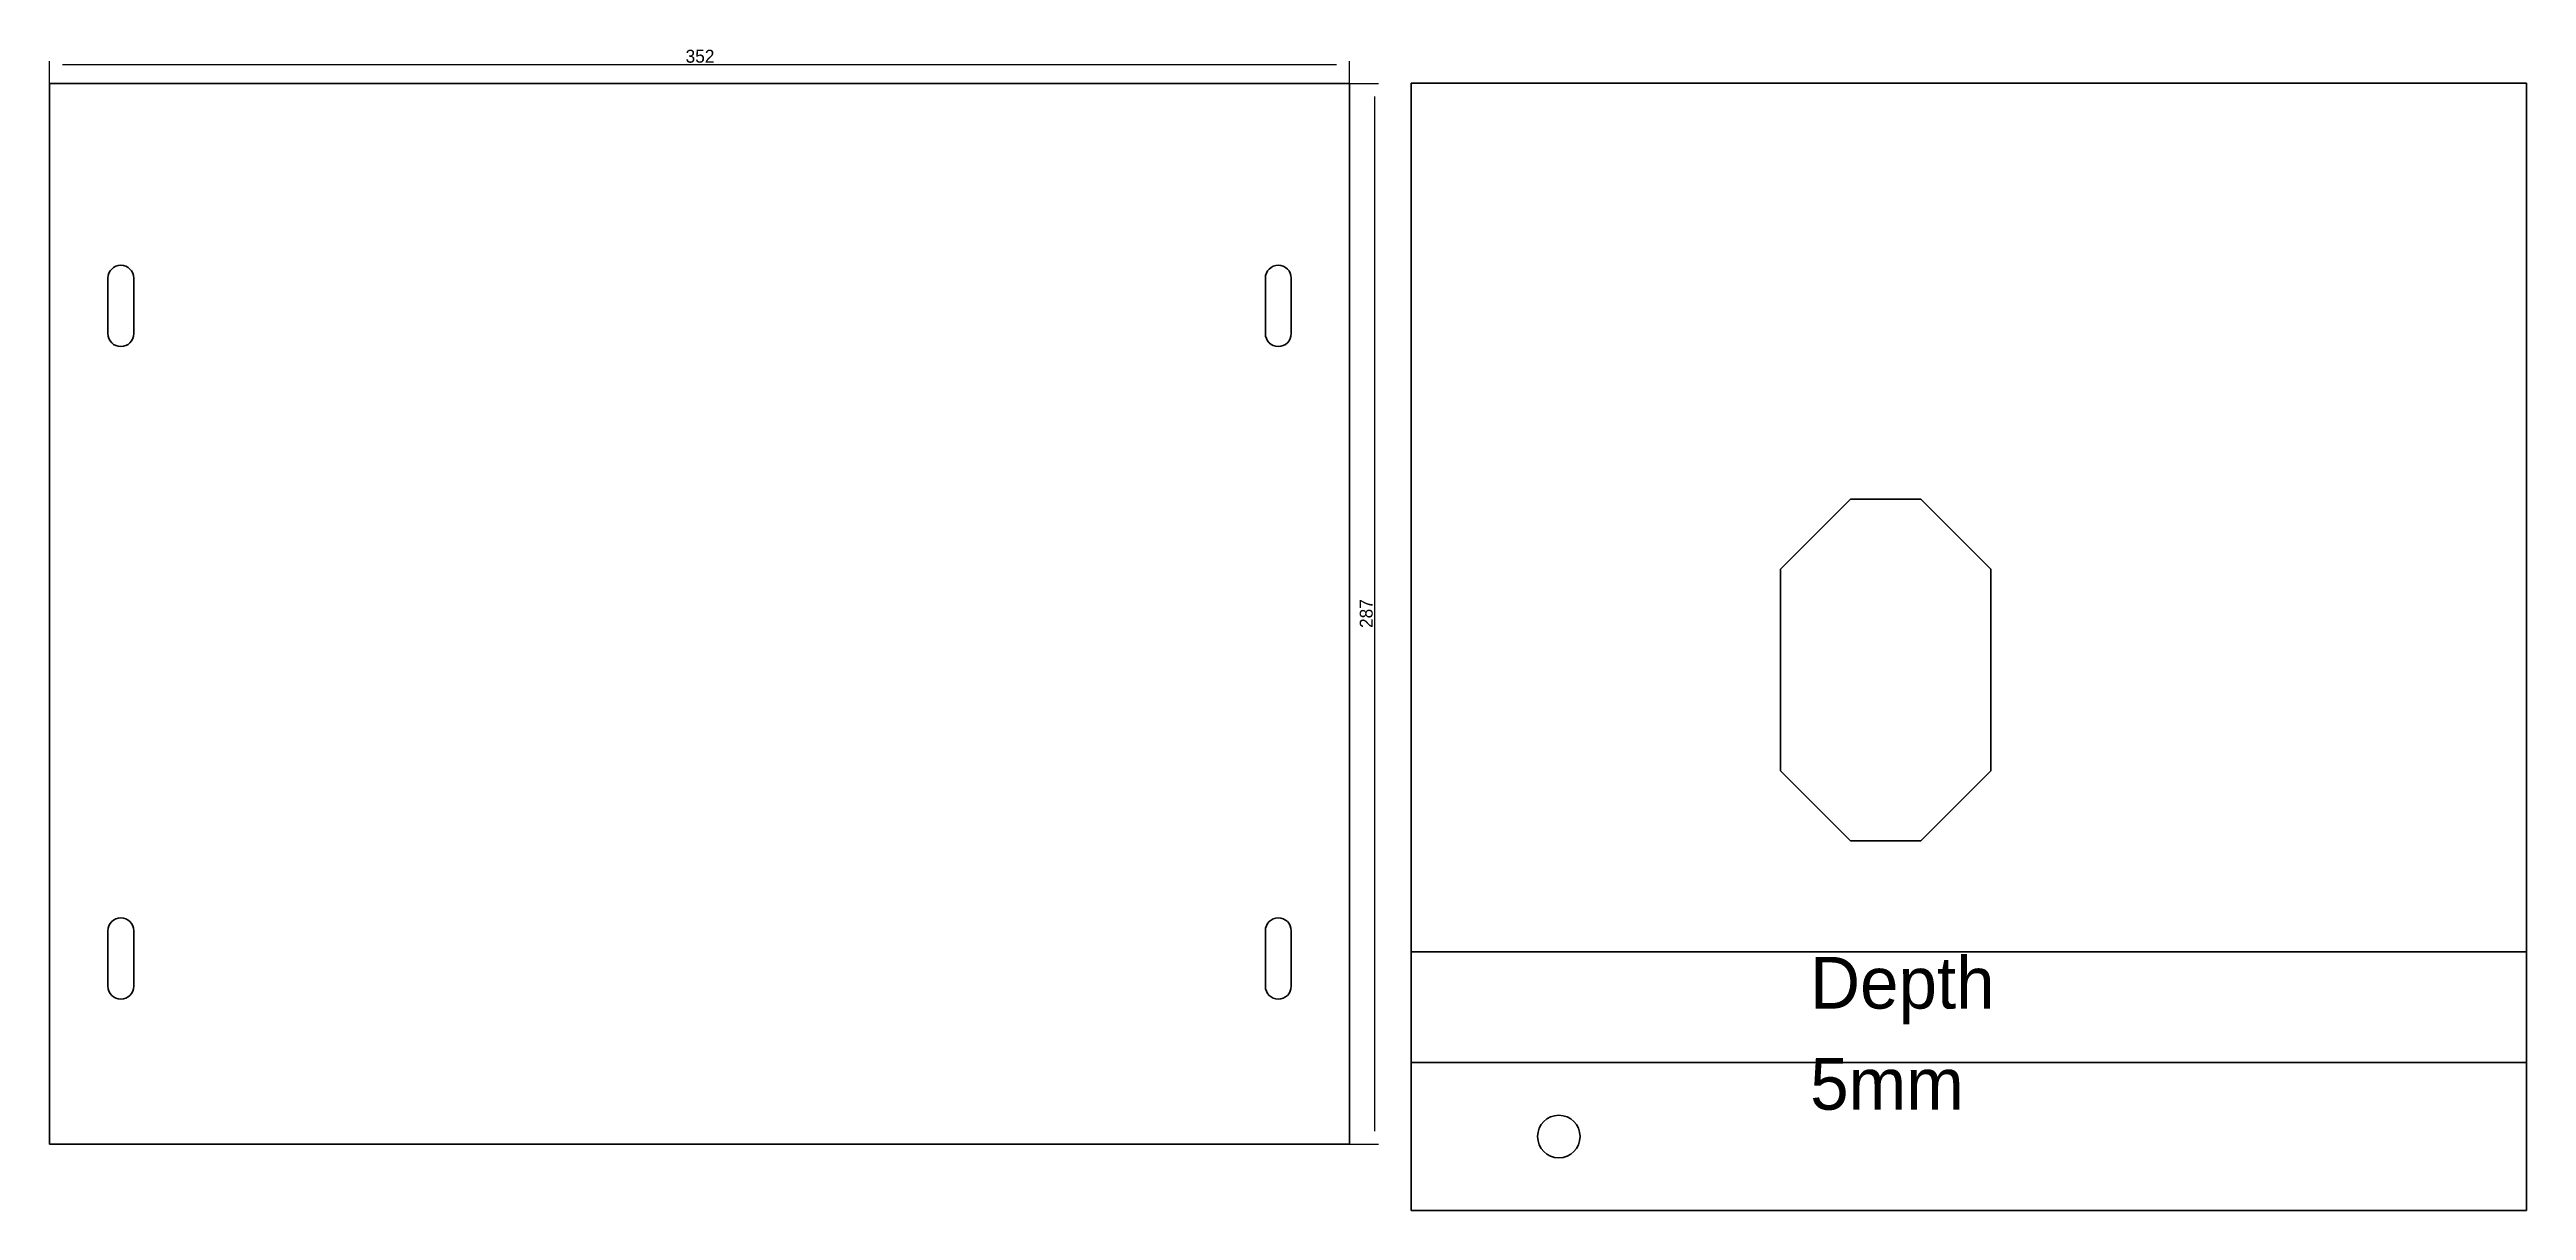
# Model space of a CAD drawing. Extents: x -577 to 639, y -253 to 381.
# Drawn here: x -577 to 94, y 67 to 381 of the extents above; entities that cross this region are included whole.
import ezdxf

# ---------------------------------------------------------------- set-up
doc = ezdxf.new("R2010")
doc.units = 0
doc.header["$MEASUREMENT"] = 0
for name, color, linetype, lineweight in [('Видимый контур (ГОСТ)', 7, 'Continuous', 0), ('Обозначение (ГОСТ)', 7, 'Continuous', 0), ('Размер (ГОСТ)', 7, 'Continuous', 0)]:
    doc.layers.add(name, color=color, linetype=linetype, lineweight=lineweight)

# ---------------------------------------------------------------- blocks, each defined once
blk = doc.blocks.new('Block_0')
at = {"layer": 'Размер (ГОСТ)', "color": 18, "lineweight": 25, "true_color": 0x000000}
for p, q in [((-576.63, 371.63), (-576.63, 377.69)), ((-228.13, 376.69), (-573.13, 376.69)), ((-224.63, 371.63), (-224.63, 377.69))]:
    blk.add_line(p, q, dxfattribs=at)
at = {"layer": 'Размер (ГОСТ)', "insert": (-404.41, 377.19), "char_height": 0.2, "attachment_point": 7}
blk.add_mtext('\\C18;\\c0;\\FMyriad Pro|b0|i0|c1;\\H3.500000;\\W1.000000;352', dxfattribs=at)
blk = doc.blocks.new('Block_1')
at = {"layer": 'Размер (ГОСТ)', "color": 18, "lineweight": 25, "true_color": 0x000000}
for p, q in [((-224.63, 371.63), (-216.79, 371.63)), ((-217.79, 88.13), (-217.79, 368.13)), ((-224.63, 84.63), (-216.79, 84.63))]:
    blk.add_line(p, q, dxfattribs=at)
at = {"layer": 'Размер (ГОСТ)', "insert": (-218.33, 224.27), "char_height": 0.2, "attachment_point": 7, "rotation": 90}
blk.add_mtext('\\C18;\\c0;\\FMyriad Pro|b0|i0|c1;\\H3.500000;\\W1.000000;287', dxfattribs=at)
blk = doc.blocks.new('Block_3')
at = {"layer": 'Обозначение (ГОСТ)', "char_height": 0.2, "attachment_point": 7}
for s, insert in [('\\C18;\\c0;\\FMyriad Pro|b0|i0|c1;\\H14.000000;\\W1.000000;Depth', (-99.93, 117.06)), ('\\C18;\\c0;\\FMyriad Pro|b0|i0|c1;\\H14.000000;\\W1.000000;5mm', (-99.93, 93.73))]:
    blk.add_mtext(s, dxfattribs=dict(at, insert=insert))

msp = doc.modelspace()

# ---------------------------------------------------------------- linework, layer by layer
at = {"layer": 'Видимый контур (ГОСТ)', "color": 18, "lineweight": 50, "true_color": 0x000000}
for p, q in [((-576.63, 371.63), (-576.63, 84.63)), ((-224.63, 371.63), (-576.63, 371.63)), ((-224.63, 84.63), (-224.63, 371.63)), ((-207.98, 371.66), (94.02, 371.66)), ((-207.98, 136.66), (-207.98, 371.66)), ((94.02, 371.66), (94.02, 136.66)), ((-560.82, 303.93), (-560.82, 318.93)), ((-553.82, 318.93), (-553.82, 303.93)), ((-247.43, 303.93), (-247.43, 318.93)), ((-240.43, 318.93), (-240.43, 303.93)), ((-107.98, 240.16), (-88.98, 259.16)), ((-88.98, 259.16), (-69.98, 259.16)), ((-69.98, 259.16), (-50.98, 240.16)), ((-107.98, 185.66), (-107.98, 240.16)), ((-50.98, 240.16), (-50.98, 185.66)), ((-88.98, 166.66), (-107.98, 185.66)), ((-50.98, 185.66), (-69.98, 166.66)), ((-69.98, 166.66), (-88.98, 166.66)), ((-560.82, 127.33), (-560.82, 142.33)), ((-553.82, 142.33), (-553.82, 127.33)), ((-247.43, 127.33), (-247.43, 142.33)), ((-240.43, 142.33), (-240.43, 127.33)), ((-207.98, 136.66), (94.02, 136.66)), ((-207.98, 106.66), (-207.98, 136.66)), ((94.02, 136.66), (94.02, 106.66)), ((94.02, 106.66), (-207.98, 106.66)), ((-207.98, 66.66), (-207.98, 106.66)), ((94.02, 106.66), (94.02, 66.66)), ((-576.63, 84.63), (-224.63, 84.63)), ((94.02, 66.66), (-207.98, 66.66))]:
    msp.add_line(p, q, dxfattribs=at)
msp.add_circle((-167.98, 86.66), 5.75, dxfattribs=at)
for points in [[(-553.82, 318.93), (-553.82, 320.86), (-555.39, 322.43), (-557.32, 322.43), (-559.26, 322.43), (-560.82, 320.86), (-560.82, 318.93)], [(-240.43, 318.93), (-240.43, 320.86), (-242, 322.43), (-243.93, 322.43), (-245.86, 322.43), (-247.43, 320.86), (-247.43, 318.93)], [(-560.82, 303.93), (-560.82, 301.99), (-559.26, 300.43), (-557.32, 300.43), (-555.39, 300.43), (-553.82, 301.99), (-553.82, 303.93)], [(-247.43, 303.93), (-247.43, 301.99), (-245.86, 300.43), (-243.93, 300.43), (-242, 300.43), (-240.43, 301.99), (-240.43, 303.93)], [(-553.82, 142.33), (-553.82, 144.26), (-555.39, 145.83), (-557.32, 145.83), (-559.26, 145.83), (-560.82, 144.26), (-560.82, 142.33)], [(-240.43, 142.33), (-240.43, 144.26), (-242, 145.83), (-243.93, 145.83), (-245.86, 145.83), (-247.43, 144.26), (-247.43, 142.33)], [(-560.82, 127.33), (-560.82, 125.39), (-559.26, 123.83), (-557.32, 123.83), (-555.39, 123.83), (-553.82, 125.39), (-553.82, 127.33)], [(-247.43, 127.33), (-247.43, 125.39), (-245.86, 123.83), (-243.93, 123.83), (-242, 123.83), (-240.43, 125.39), (-240.43, 127.33)]]:
    msp.add_open_spline(points, degree=3, knots=[0, 0, 0, 0, 1, 1, 1, 2, 2, 2, 2], dxfattribs=at)

# ---------------------------------------------------------------- block references
at = {"layer": 'Обозначение (ГОСТ)'}
msp.add_blockref('Block_3', (0, 0), dxfattribs=at)
at = {"layer": 'Размер (ГОСТ)'}
for name in ['Block_0', 'Block_1']:
    msp.add_blockref(name, (0, 0), dxfattribs=at)

doc.saveas('drawing.dxf')
